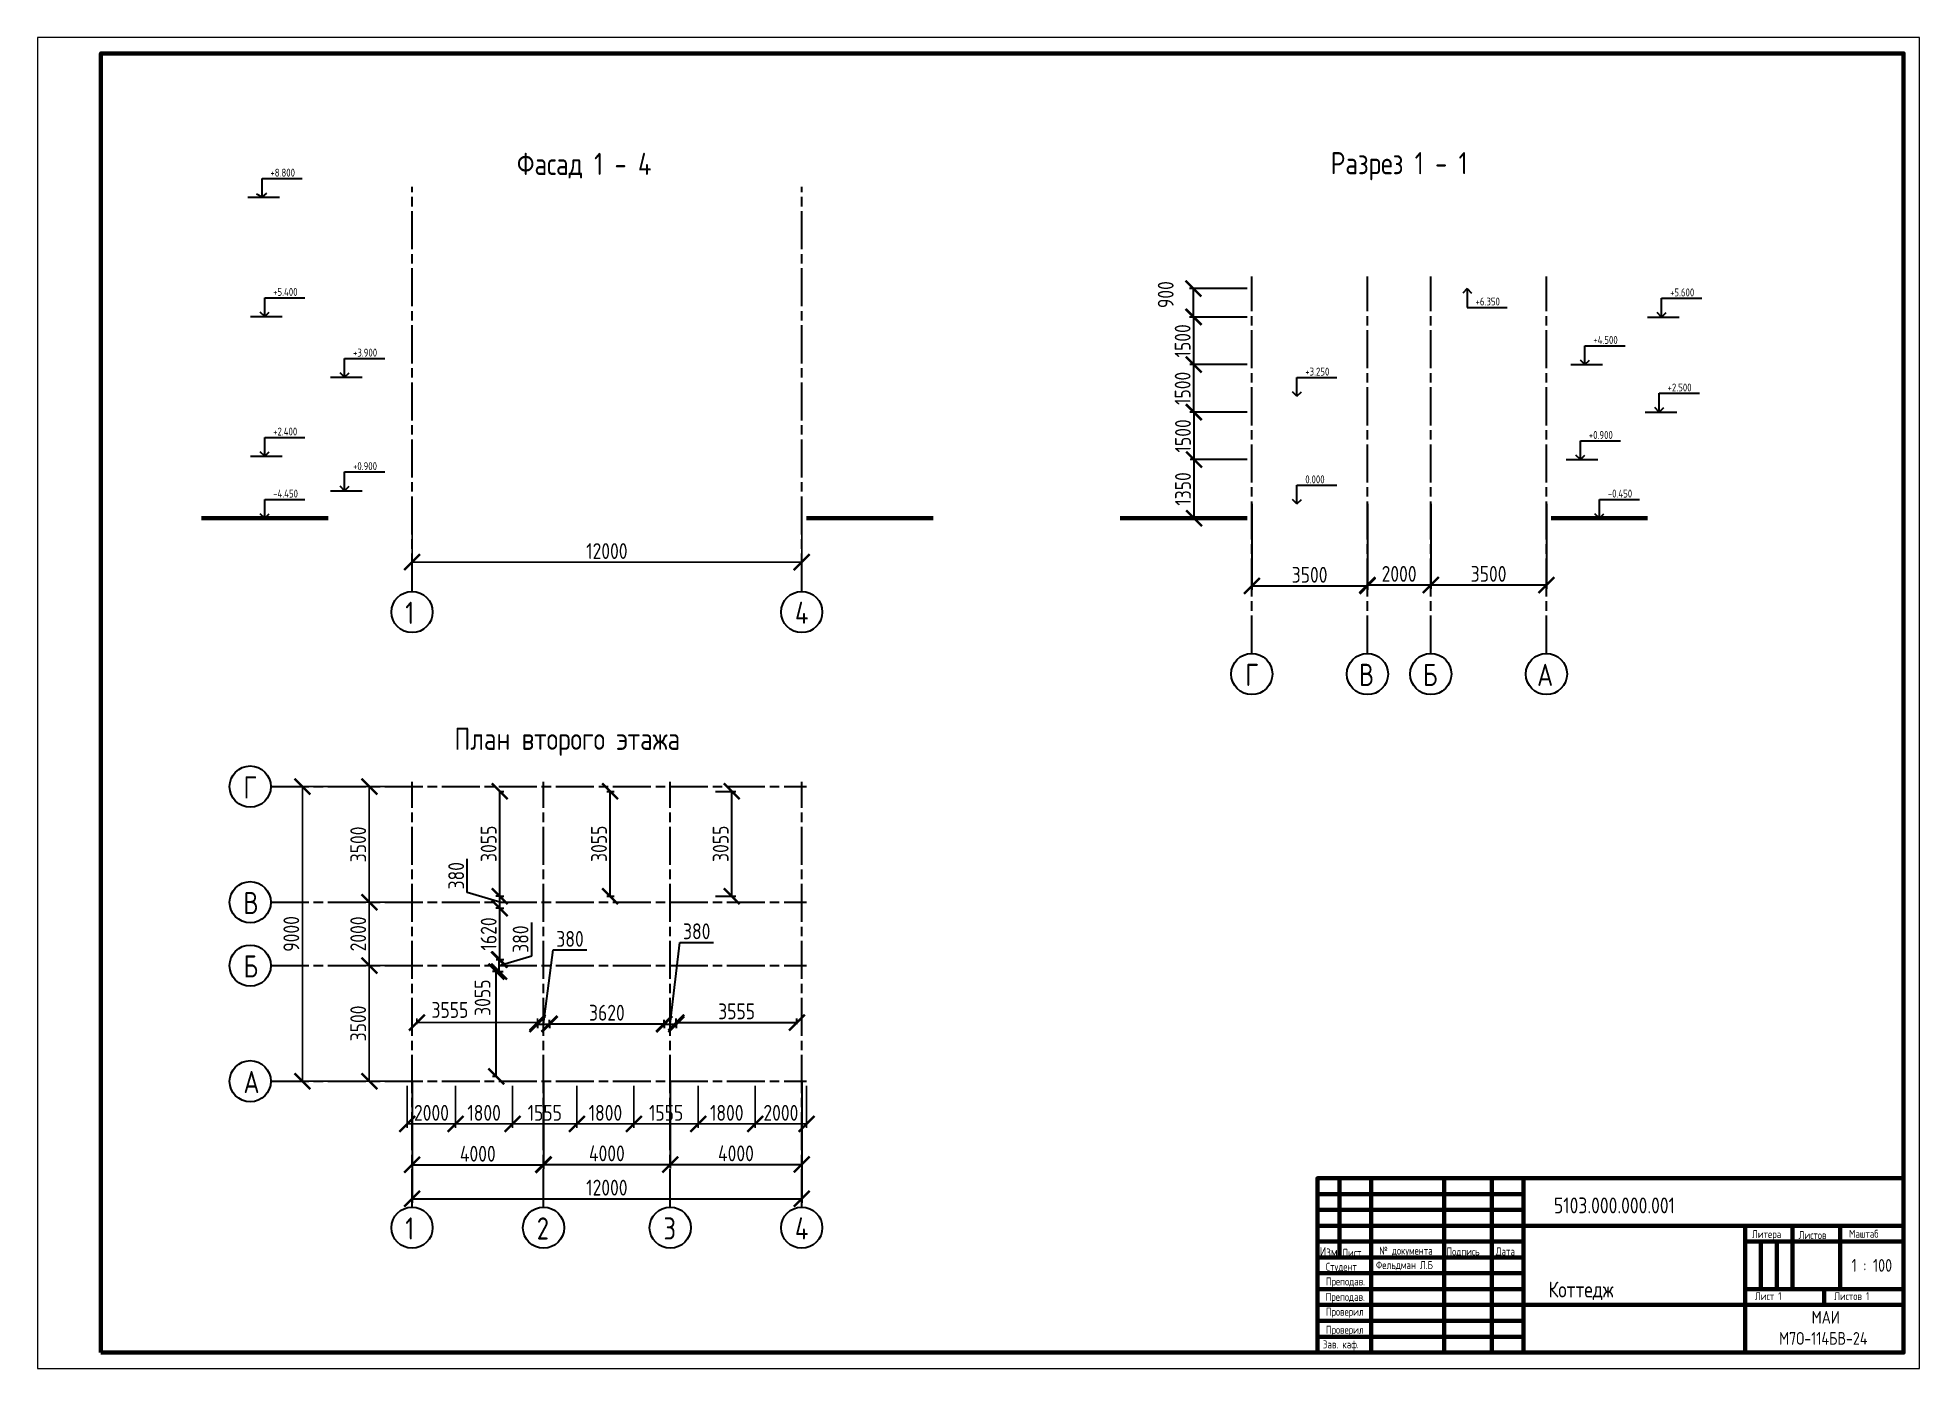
# Paper-space layout 'A2' of a CAD drawing. Header units: millimetres. Extents: x -8 to 586, y -20 to 400.
import ezdxf

# ---------------------------------------------------------------- set-up
doc = ezdxf.new("R2010")
doc.units = ezdxf.units.MM
doc.linetypes.add('AM_ISO08W050', pattern=[18, 12, -1.5, 3, -1.5])
for name, color, linetype, lineweight in [('AM_5', 3, 'Continuous', 25), ('MD_Штриховка', 7, 'Continuous', 25), ('Красный', 1, 'AM_ISO08W050', 30), ('Основная', 5, 'Continuous', 70), ('Основной', 5, 'Continuous', 70), ('Размеры', 3, 'Continuous', 30), ('Текст', 7, 'Continuous', 20), ('Тонкая', 250, 'Continuous', 20)]:
    doc.layers.add(name, color=color, linetype=linetype, lineweight=lineweight)
doc.styles.get("Standard").update_dxf_attribs({"font": 'arial.ttf'})
doc.styles.add('ГОСТ', font='GOST_A.TTF')
doc.dimstyles.new('Apx$0', dxfattribs={"dimtxt": 5, "dimasz": 5, "dimexe": 1.25, "dimexo": 0, "dimgap": 1, "dimtad": 1, "dimdsep": 46, "dimtxsty": 'ГОСТ', "dimblk": 'ARCHTICK', "dimcen": 5, "dimclrd": 256, "dimclre": 256, "dimclrt": 256, "dimadec": 0, "dimazin": 2, "dimtp": 0.1, "dimtm": 0.1, "dimtfac": 0.71, "dimtmove": 1, "dimatfit": 3, "dimldrblk": 'NONE', "dimfxl": 1, "dimlwd": -1, "dimlwe": -1, "dimarcsym": 0})

psp = doc.layouts.new('A2')

# ---------------------------------------------------------------- texts
at = {"layer": 'MD_Штриховка', "insert": (143.77827, 363.65125), "char_height": 7, "attachment_point": 1}
psp.add_mtext_dynamic_manual_height_columns('{\\fGOST type A|b0|i0|c204|p34;\\C256;\\c0;Фасад 1 - 4}', width=160.5076252, gutter_width=12.5, heights=[0], dxfattribs=at)
at = {"layer": 'MD_Штриховка', "char_height": 7, "attachment_point": 8}
for s, insert, width in [('{\\fGOST type A|b0|i0|c204|p34;Разрез 1 - 1}', (422.27031, 354.97349), 52.4331514), ('{\\fGOST type A|b0|i0|c204|p34;План второго этажа}', (159.69472, 173.30968), 116.4204376)]:
    psp.add_mtext(s, dxfattribs=dict(at, insert=insert, width=width))
at = {"layer": 'Красный', "char_height": 7}
for s, insert, attachment_point in [('{\\fGOST type A|b0|i0|c204|p34;1}', (108.56177, 221.95237), 1), ('{\\fGOST type A|b0|i0|c204|p34;4}', (235.82766, 221.95237), 3), ('{\\fGOST type A|b0|i0|c204|p34;Г}', (377.90325, 202.38117), 3), ('{\\fGOST type A|b0|i0|c0|p34;B}', (414.40325, 202.38117), 3), ('{\\fGOST type A|b0|i0|c204|p34;Б}', (434.40325, 202.38117), 3), ('{\\fGOST type A|b0|i0|c204|p34;А}', (470.90325, 202.38117), 3), ('{\\fGOST type A|b0|i0|c204|p34;Г}', (57.47123, 166.86519), 1), ('{\\fGOST type A|b0|i0|c204|p34;В}', (57.47123, 130.36519), 1), ('{\\fGOST type A|b0|i0|c204|p34;Б}', (57.47123, 110.36519), 1), ('{\\fGOST type A|b0|i0|c204|p34;А}', (57.47123, 73.86519), 1), ('{\\fGOST type A|b0|i0|c204|p34;1}', (108.56177, 27.65308), 1), ('{\\fGOST type A|b0|i0|c204|p34;2}', (150.06177, 27.65308), 1), ('{\\fGOST type A|b0|i0|c204|p34;3}', (190.06177, 27.65308), 1), ('{\\fGOST type A|b0|i0|c204|p34;4}', (231.56177, 27.65308), 1)]:
    psp.add_mtext_dynamic_manual_height_columns(s, width=9.7775013, gutter_width=12.5, heights=[0], dxfattribs=dict(at, insert=insert, attachment_point=attachment_point))
at = {"layer": 'Размеры', "char_height": 2.5, "attachment_point": 1}
for s, insert in [('{\\fGOST type A|b0|i0|c0|p34;+8.800}', (65.97511, 358.63672)), ('{\\fGOST type A|b0|i0|c0|p34;+5.400}', (66.84114, 320.99204)), ('{\\fGOST type A|b0|i0|c0|p34;+5.600}', (507.79948, 320.83672)), ('{\\fGOST type A|b0|i0|c0|p34;+6.350}', (446.4018, 317.96017)), ('{\\fGOST type A|b0|i0|c0|p34;+4.500}', (483.57618, 305.83672)), ('{\\fGOST type A|b0|i0|c0|p34;+3.900}', (92.04865, 301.82655)), ('{\\fGOST type A|b0|i0|c0|p34;+3.250}', (392.65078, 295.83672)), ('{\\fGOST type A|b0|i0|c0|p34;+2.500}', (507.03343, 290.83672)), ('{\\fGOST type A|b0|i0|c0|p34;+2.400}', (66.84114, 276.92254)), ('{\\fGOST type A|b0|i0|c0|p34;+0.900}', (482.14834, 275.83672)), ('{\\fGOST type A|b0|i0|c204|p34;+0\\fGOST type A|b0|i0|c0|p34;.\\fGOST type A|b0|i0|c204|p34;900}', (92.04865, 266.00387)), ('{\\fGOST type A|b0|i0|c204|p34;0.000}', (392.65078, 261.83672)), ('{\\fGOST type A|b0|i0|c204|p34;-4\\fGOST type A|b0|i0|c0|p34;.450}', (66.84114, 257.33672)), ('{\\fGOST type A|b0|i0|c0|p34;-0.450}', (488.1393, 257.33672))]:
    psp.add_mtext_dynamic_manual_height_columns(s, width=12.3886258, gutter_width=12.5, heights=[0], dxfattribs=dict(at, insert=insert))
at = {"layer": 'Текст', "color": 5, "style": 'ГОСТ'}
for s, width, heights, insert, char_height, attachment_point in [('5103.000.000.001', 95.6888729, [0], (471.15645, 33.925), 5, 1), ('Изм.', 4.2452906, [0], (397.17918, 18.2819), 3, 1), ('№ документа', 22.3123914, [0], (415.97479, 18.39229), 2.5, 1), ('Литера', 15, [0], (533.68127, 23.622), 2.5, 1), ('Листов', 15, [0], (548.38522, 23.31352), 2.5, 1), ('Маштаб', 30, [0], (564.31155, 23.72132), 2.5, 1), ('Студент', 17, [0], (399.14782, 13.31485), 2.5, 1), ('Фельдман Л.Б', 18.5843388, [0], (414.96519, 13.86781), 2.5, 1), ('1 : 100', 20, [0], (571.5, 12.5), 4, 5), ('Преподав.', 17, [0], (399.14457, 8.67828), 2.5, 1), ('Коттедж', 18.5843388, [0], (469.46648, 7.38012), 5, 1), ('Преподав.', 17, [0], (399.08702, 3.79748), 2.5, 1), ('Лист 1', 25, [0], (534.60445, 4.05087), 2.5, 1), ('Листов 1', 25, [0], (559.60445, 4.05087), 2.5, 1), ('Проверил', 14.3468595, [0], (399.15314, -0.87209), 2.5, 1), ('\\pi20.99571;МАИ\\P\\pi10.70264;М7О-114БВ-24', 50, [0], (531.5, -1.87177), 4, 1), ('Зав. каф.', 13.024514, [7.57972], (398.22754, -11.18147), 2.5, 1), ('Проверил', 14.3468595, [0], (399.15314, -6.56845), 2.5, 1)]:
    psp.add_mtext_dynamic_manual_height_columns(s, width=width, gutter_width=12.5, heights=heights, dxfattribs=dict(at, insert=insert, char_height=char_height, attachment_point=attachment_point))
at = {"layer": 'Текст', "color": 5, "char_height": 2.5, "attachment_point": 1, "style": 'ГОСТ'}
for s, insert in [('Подпись', (437.22726, 18.1496)), ('Дата', (452.78877, 18.1649))]:
    psp.add_mtext(s, dxfattribs=dict(at, insert=insert))
at = {"layer": 'Текст', "color": 5, "insert": (404.30987, 17.74007), "char_height": 2.5, "width": 6.2562545, "attachment_point": 1, "style": 'ГОСТ'}
psp.add_mtext('Лист.', dxfattribs=at)

# ---------------------------------------------------------------- blocks, each defined once
blk = doc.blocks.new('_ArchTick')
at = {"color": 0, "linetype": 'ByBlock', "const_width": 0.15}
blk.add_lwpolyline([(-0.5, -0.5), (0.5, 0.5)], dxfattribs=at)
blk = doc.blocks.new('*D21')
at = {"layer": 'AM_5', "transparency": 16777216}
for p, q in [((109.19, 69.15), (109.19, 55.9)), ((124.44, 69.15), (124.44, 55.9)), ((109.19, 57.15), (124.44, 57.15))]:
    blk.add_line(p, q, dxfattribs=at)
at = {"layer": 'Defpoints', "color": 0, "transparency": 16777216}
for p in [(109.19, 69.15), (124.44, 69.15), (124.44, 57.15)]:
    blk.add_point(p, dxfattribs=at)
at = {"layer": 'AM_5', "transparency": 16777216, "xscale": 5, "yscale": 5, "zscale": 5, "rotation": 180}
blk.add_blockref('_ArchTick', (109.19, 57.15), dxfattribs=at)
at = {"layer": 'AM_5', "transparency": 16777216, "xscale": 5, "yscale": 5, "zscale": 5}
blk.add_blockref('_ArchTick', (124.44, 57.15), dxfattribs=at)
at = {"layer": 'AM_5', "transparency": 16777216, "insert": (116.82, 60.65), "char_height": 5, "attachment_point": 5, "style": 'ГОСТ'}
blk.add_mtext('2000', dxfattribs=at)
blk = doc.blocks.new('_None')
blk = doc.blocks.new('*D22')
at = {"layer": 'AM_5', "transparency": 16777216}
for p, q in [((124.44, 69.15), (124.44, 55.9)), ((142.44, 69.12), (142.44, 55.9)), ((124.44, 57.15), (142.44, 57.15))]:
    blk.add_line(p, q, dxfattribs=at)
at = {"layer": 'Defpoints', "color": 0, "transparency": 16777216}
for p in [(124.44, 69.15), (142.44, 69.12), (142.44, 57.15)]:
    blk.add_point(p, dxfattribs=at)
at = {"layer": 'AM_5', "transparency": 16777216, "xscale": 5, "yscale": 5, "zscale": 5, "rotation": 180}
blk.add_blockref('_ArchTick', (124.44, 57.15), dxfattribs=at)
at = {"layer": 'AM_5', "transparency": 16777216, "xscale": 5, "yscale": 5, "zscale": 5}
blk.add_blockref('_ArchTick', (142.44, 57.15), dxfattribs=at)
at = {"layer": 'AM_5', "transparency": 16777216, "insert": (133.44, 60.65), "char_height": 5, "attachment_point": 5, "style": 'ГОСТ'}
blk.add_mtext('1800', dxfattribs=at)
blk = doc.blocks.new('*D23')
at = {"layer": 'AM_5', "transparency": 16777216}
for p, q in [((142.44, 69.12), (142.44, 55.9)), ((162.74, 69.12), (162.74, 55.9)), ((142.44, 57.15), (162.74, 57.15))]:
    blk.add_line(p, q, dxfattribs=at)
at = {"layer": 'Defpoints', "color": 0, "transparency": 16777216}
for p in [(142.44, 69.12), (162.74, 69.12), (162.74, 57.15)]:
    blk.add_point(p, dxfattribs=at)
at = {"layer": 'AM_5', "transparency": 16777216, "xscale": 5, "yscale": 5, "zscale": 5, "rotation": 180}
blk.add_blockref('_ArchTick', (142.44, 57.15), dxfattribs=at)
at = {"layer": 'AM_5', "transparency": 16777216, "xscale": 5, "yscale": 5, "zscale": 5}
blk.add_blockref('_ArchTick', (162.74, 57.15), dxfattribs=at)
at = {"layer": 'AM_5', "transparency": 16777216, "insert": (152.59, 60.65), "char_height": 5, "attachment_point": 5, "style": 'ГОСТ'}
blk.add_mtext('1555', dxfattribs=at)
blk = doc.blocks.new('*D24')
at = {"layer": 'AM_5', "transparency": 16777216}
for p, q in [((162.74, 69.12), (162.74, 55.9)), ((180.74, 69.12), (180.74, 55.9)), ((162.74, 57.15), (180.74, 57.15))]:
    blk.add_line(p, q, dxfattribs=at)
at = {"layer": 'Defpoints', "color": 0, "transparency": 16777216}
for p in [(162.74, 69.12), (180.74, 69.12), (180.74, 57.15)]:
    blk.add_point(p, dxfattribs=at)
at = {"layer": 'AM_5', "transparency": 16777216, "xscale": 5, "yscale": 5, "zscale": 5, "rotation": 180}
blk.add_blockref('_ArchTick', (162.74, 57.15), dxfattribs=at)
at = {"layer": 'AM_5', "transparency": 16777216, "xscale": 5, "yscale": 5, "zscale": 5}
blk.add_blockref('_ArchTick', (180.74, 57.15), dxfattribs=at)
at = {"layer": 'AM_5', "transparency": 16777216, "insert": (171.74, 60.65), "char_height": 5, "attachment_point": 5, "style": 'ГОСТ'}
blk.add_mtext('1800', dxfattribs=at)
blk = doc.blocks.new('*D25')
at = {"layer": 'AM_5', "transparency": 16777216}
for p, q in [((180.74, 69.12), (180.74, 55.9)), ((201.04, 69.12), (201.04, 55.9)), ((180.74, 57.15), (201.04, 57.15))]:
    blk.add_line(p, q, dxfattribs=at)
at = {"layer": 'Defpoints', "color": 0, "transparency": 16777216}
for p in [(180.74, 69.12), (201.04, 69.12), (201.04, 57.15)]:
    blk.add_point(p, dxfattribs=at)
at = {"layer": 'AM_5', "transparency": 16777216, "xscale": 5, "yscale": 5, "zscale": 5, "rotation": 180}
blk.add_blockref('_ArchTick', (180.74, 57.15), dxfattribs=at)
at = {"layer": 'AM_5', "transparency": 16777216, "xscale": 5, "yscale": 5, "zscale": 5}
blk.add_blockref('_ArchTick', (201.04, 57.15), dxfattribs=at)
at = {"layer": 'AM_5', "transparency": 16777216, "insert": (190.89, 60.65), "char_height": 5, "attachment_point": 5, "style": 'ГОСТ'}
blk.add_mtext('1555', dxfattribs=at)
blk = doc.blocks.new('*D26')
at = {"layer": 'AM_5', "transparency": 16777216}
for p, q in [((201.04, 69.12), (201.04, 55.9)), ((219.04, 69.12), (219.04, 55.9)), ((201.04, 57.15), (219.04, 57.15))]:
    blk.add_line(p, q, dxfattribs=at)
at = {"layer": 'Defpoints', "color": 0, "transparency": 16777216}
for p in [(201.04, 69.12), (219.04, 69.12), (219.04, 57.15)]:
    blk.add_point(p, dxfattribs=at)
at = {"layer": 'AM_5', "transparency": 16777216, "xscale": 5, "yscale": 5, "zscale": 5, "rotation": 180}
blk.add_blockref('_ArchTick', (201.04, 57.15), dxfattribs=at)
at = {"layer": 'AM_5', "transparency": 16777216, "xscale": 5, "yscale": 5, "zscale": 5}
blk.add_blockref('_ArchTick', (219.04, 57.15), dxfattribs=at)
at = {"layer": 'AM_5', "transparency": 16777216, "insert": (210.04, 60.65), "char_height": 5, "attachment_point": 5, "style": 'ГОСТ'}
blk.add_mtext('1800', dxfattribs=at)
blk = doc.blocks.new('*D27')
at = {"layer": 'AM_5', "transparency": 16777216}
for p, q in [((219.04, 69.12), (219.04, 55.9)), ((235.19, 69.12), (235.19, 55.9)), ((219.04, 57.15), (235.19, 57.15))]:
    blk.add_line(p, q, dxfattribs=at)
at = {"layer": 'Defpoints', "color": 0, "transparency": 16777216}
for p in [(219.04, 69.12), (235.19, 69.12), (235.19, 57.15)]:
    blk.add_point(p, dxfattribs=at)
at = {"layer": 'AM_5', "transparency": 16777216, "xscale": 5, "yscale": 5, "zscale": 5, "rotation": 180}
blk.add_blockref('_ArchTick', (219.04, 57.15), dxfattribs=at)
at = {"layer": 'AM_5', "transparency": 16777216, "xscale": 5, "yscale": 5, "zscale": 5}
blk.add_blockref('_ArchTick', (235.19, 57.15), dxfattribs=at)
at = {"layer": 'AM_5', "transparency": 16777216, "insert": (227.12, 60.65), "char_height": 5, "attachment_point": 5, "style": 'ГОСТ'}
blk.add_mtext('2000', dxfattribs=at)
blk = doc.blocks.new('*D28')
at = {"layer": 'AM_5', "transparency": 16777216}
for p, q in [((110.69, 163.62), (74.83, 163.62)), ((76.08, 70.62), (76.08, 163.62)), ((110.69, 70.62), (74.83, 70.62))]:
    blk.add_line(p, q, dxfattribs=at)
at = {"layer": 'Defpoints', "color": 0, "transparency": 16777216}
for p in [(76.08, 163.62), (110.69, 163.62), (110.69, 70.62)]:
    blk.add_point(p, dxfattribs=at)
at = {"layer": 'AM_5', "transparency": 16777216, "xscale": 5, "yscale": 5, "zscale": 5}
for p, rotation in [((76.08, 163.62), 90), ((76.08, 70.62), 270)]:
    blk.add_blockref('_ArchTick', p, dxfattribs=dict(at, rotation=rotation))
at = {"layer": 'AM_5', "transparency": 16777216, "insert": (72.58, 117.12), "char_height": 5, "attachment_point": 5, "rotation": 90, "style": 'ГОСТ'}
blk.add_mtext('9000', dxfattribs=at)
blk = doc.blocks.new('*D29')
at = {"layer": 'AM_5', "transparency": 16777216}
for p, q in [((109.19, 107.12), (95.94, 107.12)), ((97.19, 70.62), (97.19, 107.12)), ((110.69, 70.62), (95.94, 70.62))]:
    blk.add_line(p, q, dxfattribs=at)
at = {"layer": 'Defpoints', "color": 0, "transparency": 16777216}
for p in [(97.19, 107.12), (109.19, 107.12), (110.69, 70.62)]:
    blk.add_point(p, dxfattribs=at)
at = {"layer": 'AM_5', "transparency": 16777216, "xscale": 5, "yscale": 5, "zscale": 5}
for p, rotation in [((97.19, 107.12), 90), ((97.19, 70.62), 270)]:
    blk.add_blockref('_ArchTick', p, dxfattribs=dict(at, rotation=rotation))
at = {"layer": 'AM_5', "transparency": 16777216, "insert": (93.69, 88.87), "char_height": 5, "attachment_point": 5, "rotation": 90, "style": 'ГОСТ'}
blk.add_mtext('3500', dxfattribs=at)
blk = doc.blocks.new('*D30')
at = {"layer": 'AM_5', "transparency": 16777216}
for p, q in [((109.19, 127.12), (95.94, 127.12)), ((97.19, 107.12), (97.19, 127.12)), ((109.19, 107.12), (95.94, 107.12))]:
    blk.add_line(p, q, dxfattribs=at)
at = {"layer": 'Defpoints', "color": 0, "transparency": 16777216}
for p in [(97.19, 127.12), (109.19, 127.12), (109.19, 107.12)]:
    blk.add_point(p, dxfattribs=at)
at = {"layer": 'AM_5', "transparency": 16777216, "xscale": 5, "yscale": 5, "zscale": 5}
for p, rotation in [((97.19, 127.12), 90), ((97.19, 107.12), 270)]:
    blk.add_blockref('_ArchTick', p, dxfattribs=dict(at, rotation=rotation))
at = {"layer": 'AM_5', "transparency": 16777216, "insert": (93.69, 117.12), "char_height": 5, "attachment_point": 5, "rotation": 90, "style": 'ГОСТ'}
blk.add_mtext('2000', dxfattribs=at)
blk = doc.blocks.new('*D31')
at = {"layer": 'AM_5', "transparency": 16777216}
for p, q in [((110.69, 163.62), (95.94, 163.62)), ((97.19, 127.12), (97.19, 163.62)), ((109.19, 127.12), (95.94, 127.12))]:
    blk.add_line(p, q, dxfattribs=at)
at = {"layer": 'Defpoints', "color": 0, "transparency": 16777216}
for p in [(97.19, 163.62), (110.69, 163.62), (109.19, 127.12)]:
    blk.add_point(p, dxfattribs=at)
at = {"layer": 'AM_5', "transparency": 16777216, "xscale": 5, "yscale": 5, "zscale": 5}
for p, rotation in [((97.19, 163.62), 90), ((97.19, 127.12), 270)]:
    blk.add_blockref('_ArchTick', p, dxfattribs=dict(at, rotation=rotation))
at = {"layer": 'AM_5', "transparency": 16777216, "insert": (93.69, 145.37), "char_height": 5, "attachment_point": 5, "rotation": 90, "style": 'ГОСТ'}
blk.add_mtext('3500', dxfattribs=at)
blk = doc.blocks.new('*D32')
at = {"layer": 'AM_5', "transparency": 16777216}
for p, q in [((112.19, 88.67), (112.19, 90.37)), ((150.29, 89.12), (112.19, 89.12)), ((150.29, 88.67), (150.29, 90.37))]:
    blk.add_line(p, q, dxfattribs=at)
at = {"layer": 'Defpoints', "color": 0, "transparency": 16777216}
for p in [(112.19, 89.12), (112.19, 88.67), (150.29, 88.67)]:
    blk.add_point(p, dxfattribs=at)
at = {"layer": 'AM_5', "transparency": 16777216, "xscale": 5, "yscale": 5, "zscale": 5, "rotation": 180}
blk.add_blockref('_ArchTick', (112.19, 89.12), dxfattribs=at)
at = {"layer": 'AM_5', "transparency": 16777216, "xscale": 5, "yscale": 5, "zscale": 5}
blk.add_blockref('_ArchTick', (150.29, 89.12), dxfattribs=at)
at = {"layer": 'AM_5', "transparency": 16777216, "insert": (122.64, 93.13), "char_height": 5, "attachment_point": 5, "style": 'ГОСТ'}
blk.add_mtext('3555', dxfattribs=at)
blk = doc.blocks.new('*D33')
at = {"layer": 'Defpoints', "color": 0, "transparency": 16777216}
for p in [(150.29, 88.67), (154.09, 88.67), (154.09, 88.64)]:
    blk.add_point(p, dxfattribs=at)
at = {"layer": 'Размеры', "transparency": 16777216}
for p, q in [((152.19, 88.64), (155.27, 112.05)), ((155.27, 112.05), (165.85, 112.05)), ((150.29, 88.67), (150.29, 87.39)), ((150.29, 88.64), (154.09, 88.64)), ((154.09, 88.67), (154.09, 87.39))]:
    blk.add_line(p, q, dxfattribs=at)
at = {"layer": 'Размеры', "transparency": 16777216, "xscale": 5, "yscale": 5, "zscale": 5, "rotation": 180}
blk.add_blockref('_ArchTick', (150.29, 88.64), dxfattribs=at)
at = {"layer": 'Размеры', "transparency": 16777216, "xscale": 5, "yscale": 5, "zscale": 5}
blk.add_blockref('_ArchTick', (154.09, 88.64), dxfattribs=at)
at = {"layer": 'Размеры', "transparency": 16777216, "insert": (160.56, 115.55), "char_height": 5, "attachment_point": 5, "style": 'ГОСТ'}
blk.add_mtext('380', dxfattribs=at)
blk = doc.blocks.new('*D34')
at = {"layer": 'Defpoints', "color": 0, "transparency": 16777216}
for p in [(190.29, 88.67), (194.09, 88.67), (194.09, 88.64)]:
    blk.add_point(p, dxfattribs=at)
at = {"layer": 'Размеры', "transparency": 16777216}
for p, q in [((192.19, 88.64), (195.27, 114.44)), ((195.27, 114.44), (205.85, 114.44)), ((190.29, 88.67), (190.29, 87.39)), ((190.29, 88.64), (194.09, 88.64)), ((194.09, 88.67), (194.09, 87.39))]:
    blk.add_line(p, q, dxfattribs=at)
at = {"layer": 'Размеры', "transparency": 16777216, "xscale": 5, "yscale": 5, "zscale": 5, "rotation": 180}
blk.add_blockref('_ArchTick', (190.29, 88.64), dxfattribs=at)
at = {"layer": 'Размеры', "transparency": 16777216, "xscale": 5, "yscale": 5, "zscale": 5}
blk.add_blockref('_ArchTick', (194.09, 88.64), dxfattribs=at)
at = {"layer": 'Размеры', "transparency": 16777216, "insert": (200.56, 117.94), "char_height": 5, "attachment_point": 5, "style": 'ГОСТ'}
blk.add_mtext('380', dxfattribs=at)
blk = doc.blocks.new('*D35')
at = {"layer": 'Defpoints', "color": 0, "transparency": 16777216}
for p in [(154.09, 88.67), (190.29, 88.75), (190.29, 88.67)]:
    blk.add_point(p, dxfattribs=at)
at = {"layer": 'Размеры', "transparency": 16777216}
for p, q in [((154.09, 88.67), (154.09, 90)), ((190.29, 88.67), (190.29, 90)), ((154.09, 88.75), (190.29, 88.75))]:
    blk.add_line(p, q, dxfattribs=at)
at = {"layer": 'Размеры', "transparency": 16777216, "xscale": 5, "yscale": 5, "zscale": 5, "rotation": 180}
blk.add_blockref('_ArchTick', (154.09, 88.75), dxfattribs=at)
at = {"layer": 'Размеры', "transparency": 16777216, "xscale": 5, "yscale": 5, "zscale": 5}
blk.add_blockref('_ArchTick', (190.29, 88.75), dxfattribs=at)
at = {"layer": 'Размеры', "transparency": 16777216, "insert": (172.19, 92.25), "char_height": 5, "attachment_point": 5, "style": 'ГОСТ'}
blk.add_mtext('3620', dxfattribs=at)
blk = doc.blocks.new('*D36')
at = {"layer": 'Defpoints', "color": 0, "transparency": 16777216}
for p in [(232.19, 89.17), (194.09, 88.67), (232.19, 88.67)]:
    blk.add_point(p, dxfattribs=at)
at = {"layer": 'Размеры', "transparency": 16777216}
for p, q in [((194.09, 88.67), (194.09, 90.42)), ((194.09, 89.17), (232.19, 89.17)), ((232.19, 88.67), (232.19, 90.42))]:
    blk.add_line(p, q, dxfattribs=at)
at = {"layer": 'Размеры', "transparency": 16777216, "xscale": 5, "yscale": 5, "zscale": 5, "rotation": 180}
blk.add_blockref('_ArchTick', (194.09, 89.17), dxfattribs=at)
at = {"layer": 'Размеры', "transparency": 16777216, "xscale": 5, "yscale": 5, "zscale": 5}
blk.add_blockref('_ArchTick', (232.19, 89.17), dxfattribs=at)
at = {"layer": 'Размеры', "transparency": 16777216, "insert": (213.14, 92.67), "char_height": 5, "attachment_point": 5, "style": 'ГОСТ'}
blk.add_mtext('3555', dxfattribs=at)
blk = doc.blocks.new('*D37')
at = {"layer": 'Defpoints', "color": 0, "transparency": 16777216}
for p in [(137.29, 105.22), (137.47, 105.22), (137.47, 72.12)]:
    blk.add_point(p, dxfattribs=at)
at = {"layer": 'Размеры', "transparency": 16777216}
for p, q in [((137.47, 105.22), (136.04, 105.22)), ((137.29, 72.12), (137.29, 105.22)), ((137.47, 72.12), (136.04, 72.12))]:
    blk.add_line(p, q, dxfattribs=at)
at = {"layer": 'Размеры', "transparency": 16777216, "xscale": 5, "yscale": 5, "zscale": 5}
for p, rotation in [((137.29, 105.22), 90), ((137.29, 72.12), 270)]:
    blk.add_blockref('_ArchTick', p, dxfattribs=dict(at, rotation=rotation))
at = {"layer": 'Размеры', "transparency": 16777216, "insert": (132.95, 96.99), "char_height": 5, "attachment_point": 5, "rotation": 90, "style": 'ГОСТ'}
blk.add_mtext('3055', dxfattribs=at)
blk = doc.blocks.new('*D38')
at = {"layer": 'Defpoints', "color": 0, "transparency": 16777216}
for p in [(137.29, 109.02), (138.2, 109.02), (137.29, 105.22)]:
    blk.add_point(p, dxfattribs=at)
at = {"layer": 'Размеры', "transparency": 16777216}
for p, q in [((148.45, 110.19), (148.45, 120.77)), ((137.29, 109.02), (139.45, 109.02)), ((138.2, 107.12), (148.45, 110.19)), ((138.2, 105.22), (138.2, 109.02)), ((137.29, 105.22), (139.45, 105.22))]:
    blk.add_line(p, q, dxfattribs=at)
at = {"layer": 'Размеры', "transparency": 16777216, "xscale": 5, "yscale": 5, "zscale": 5}
for p, rotation in [((138.2, 109.02), 90), ((138.2, 105.22), 270)]:
    blk.add_blockref('_ArchTick', p, dxfattribs=dict(at, rotation=rotation))
at = {"layer": 'Размеры', "transparency": 16777216, "insert": (144.95, 115.48), "char_height": 5, "attachment_point": 5, "rotation": 90, "style": 'ГОСТ'}
blk.add_mtext('380', dxfattribs=at)
blk = doc.blocks.new('*D39')
at = {"layer": 'Defpoints', "color": 0, "transparency": 16777216}
for p in [(138.2, 125.22), (138.37, 125.22), (138.2, 109.02)]:
    blk.add_point(p, dxfattribs=at)
at = {"layer": 'Размеры', "transparency": 16777216}
for p, q in [((138.2, 125.22), (139.62, 125.22)), ((138.37, 109.02), (138.37, 125.22)), ((138.2, 109.02), (139.62, 109.02))]:
    blk.add_line(p, q, dxfattribs=at)
at = {"layer": 'Размеры', "transparency": 16777216, "xscale": 5, "yscale": 5, "zscale": 5}
for p, rotation in [((138.37, 125.22), 90), ((138.37, 109.02), 270)]:
    blk.add_blockref('_ArchTick', p, dxfattribs=dict(at, rotation=rotation))
at = {"layer": 'Размеры', "transparency": 16777216, "insert": (134.87, 117.12), "char_height": 5, "attachment_point": 5, "rotation": 90, "style": 'ГОСТ'}
blk.add_mtext('1620', dxfattribs=at)
blk = doc.blocks.new('*D40')
at = {"layer": 'Defpoints', "color": 0, "transparency": 16777216}
for p in [(138.37, 129.02), (138.37, 129.02), (138.37, 125.22)]:
    blk.add_point(p, dxfattribs=at)
at = {"layer": 'Размеры', "transparency": 16777216}
for p, q in [((128.12, 130.19), (128.12, 140.77)), ((138.37, 127.12), (128.12, 130.19)), ((138.37, 129.02), (137.12, 129.02)), ((138.37, 125.22), (137.12, 125.22)), ((138.37, 125.22), (138.37, 129.02))]:
    blk.add_line(p, q, dxfattribs=at)
at = {"layer": 'Размеры', "transparency": 16777216, "xscale": 5, "yscale": 5, "zscale": 5}
for p, rotation in [((138.37, 129.02), 90), ((138.37, 125.22), 270)]:
    blk.add_blockref('_ArchTick', p, dxfattribs=dict(at, rotation=rotation))
at = {"layer": 'Размеры', "transparency": 16777216, "insert": (124.62, 135.48), "char_height": 5, "attachment_point": 5, "rotation": 90, "style": 'ГОСТ'}
blk.add_mtext('380', dxfattribs=at)
blk = doc.blocks.new('*D41')
at = {"layer": 'Defpoints', "color": 0, "transparency": 16777216}
for p in [(138.37, 162.12), (138.37, 162.12), (138.37, 129.02)]:
    blk.add_point(p, dxfattribs=at)
at = {"layer": 'Размеры', "transparency": 16777216}
for p, q in [((138.37, 162.12), (139.62, 162.12)), ((138.37, 129.02), (138.37, 162.12)), ((138.37, 129.02), (139.62, 129.02))]:
    blk.add_line(p, q, dxfattribs=at)
at = {"layer": 'Размеры', "transparency": 16777216, "xscale": 5, "yscale": 5, "zscale": 5}
for p, rotation in [((138.37, 162.12), 90), ((138.37, 129.02), 270)]:
    blk.add_blockref('_ArchTick', p, dxfattribs=dict(at, rotation=rotation))
at = {"layer": 'Размеры', "transparency": 16777216, "insert": (134.87, 145.57), "char_height": 5, "attachment_point": 5, "rotation": 90, "style": 'ГОСТ'}
blk.add_mtext('3055', dxfattribs=at)
blk = doc.blocks.new('*D42')
at = {"layer": 'Defpoints', "color": 0, "transparency": 16777216}
for p in [(110.69, 70.62), (233.69, 70.62), (233.69, 33.54)]:
    blk.add_point(p, dxfattribs=at)
at = {"layer": 'Размеры', "transparency": 16777216}
for p, q in [((110.69, 70.62), (110.69, 32.29)), ((233.69, 70.62), (233.69, 32.29)), ((110.69, 33.54), (233.69, 33.54))]:
    blk.add_line(p, q, dxfattribs=at)
at = {"layer": 'Размеры', "transparency": 16777216, "xscale": 5, "yscale": 5, "zscale": 5, "rotation": 180}
blk.add_blockref('_ArchTick', (110.69, 33.54), dxfattribs=at)
at = {"layer": 'Размеры', "transparency": 16777216, "xscale": 5, "yscale": 5, "zscale": 5}
blk.add_blockref('_ArchTick', (233.69, 33.54), dxfattribs=at)
at = {"layer": 'Размеры', "transparency": 16777216, "insert": (172.19, 37.04), "char_height": 5, "attachment_point": 5, "style": 'ГОСТ'}
blk.add_mtext('12000', dxfattribs=at)
blk = doc.blocks.new('*D43')
at = {"layer": 'Defpoints', "color": 0, "transparency": 16777216}
for p in [(110.69, 70.62), (152.19, 70.62), (152.19, 44.24)]:
    blk.add_point(p, dxfattribs=at)
at = {"layer": 'Размеры', "transparency": 16777216}
for p, q in [((110.69, 70.62), (110.69, 42.99)), ((152.19, 70.62), (152.19, 42.99)), ((110.69, 44.24), (152.19, 44.24))]:
    blk.add_line(p, q, dxfattribs=at)
at = {"layer": 'Размеры', "transparency": 16777216, "xscale": 5, "yscale": 5, "zscale": 5, "rotation": 180}
blk.add_blockref('_ArchTick', (110.69, 44.24), dxfattribs=at)
at = {"layer": 'Размеры', "transparency": 16777216, "xscale": 5, "yscale": 5, "zscale": 5}
blk.add_blockref('_ArchTick', (152.19, 44.24), dxfattribs=at)
at = {"layer": 'Размеры', "transparency": 16777216, "insert": (131.44, 47.74), "char_height": 5, "attachment_point": 5, "style": 'ГОСТ'}
blk.add_mtext('4000', dxfattribs=at)
blk = doc.blocks.new('*D44')
at = {"layer": 'Defpoints', "color": 0, "transparency": 16777216}
for p in [(152.19, 70.62), (192.19, 70.62), (192.19, 44.35)]:
    blk.add_point(p, dxfattribs=at)
at = {"layer": 'Размеры', "transparency": 16777216}
for p, q in [((152.19, 70.62), (152.19, 43.1)), ((192.19, 70.62), (192.19, 43.1)), ((152.19, 44.35), (192.19, 44.35))]:
    blk.add_line(p, q, dxfattribs=at)
at = {"layer": 'Размеры', "transparency": 16777216, "xscale": 5, "yscale": 5, "zscale": 5, "rotation": 180}
blk.add_blockref('_ArchTick', (152.19, 44.35), dxfattribs=at)
at = {"layer": 'Размеры', "transparency": 16777216, "xscale": 5, "yscale": 5, "zscale": 5}
blk.add_blockref('_ArchTick', (192.19, 44.35), dxfattribs=at)
at = {"layer": 'Размеры', "transparency": 16777216, "insert": (172.19, 47.85), "char_height": 5, "attachment_point": 5, "style": 'ГОСТ'}
blk.add_mtext('4000', dxfattribs=at)
blk = doc.blocks.new('*D45')
at = {"layer": 'Defpoints', "color": 0, "transparency": 16777216}
for p in [(192.19, 70.62), (233.69, 70.62), (233.69, 44.35)]:
    blk.add_point(p, dxfattribs=at)
at = {"layer": 'Размеры', "transparency": 16777216}
for p, q in [((192.19, 70.62), (192.19, 43.1)), ((233.69, 70.62), (233.69, 43.1)), ((192.19, 44.35), (233.69, 44.35))]:
    blk.add_line(p, q, dxfattribs=at)
at = {"layer": 'Размеры', "transparency": 16777216, "xscale": 5, "yscale": 5, "zscale": 5, "rotation": 180}
blk.add_blockref('_ArchTick', (192.19, 44.35), dxfattribs=at)
at = {"layer": 'Размеры', "transparency": 16777216, "xscale": 5, "yscale": 5, "zscale": 5}
blk.add_blockref('_ArchTick', (233.69, 44.35), dxfattribs=at)
at = {"layer": 'Размеры', "transparency": 16777216, "insert": (212.94, 47.85), "char_height": 5, "attachment_point": 5, "style": 'ГОСТ'}
blk.add_mtext('4000', dxfattribs=at)
blk = doc.blocks.new('*D47')
at = {"layer": 'AM_5', "transparency": 16777216}
for p, q in [((110.69, 252.81), (110.69, 233.19)), ((233.69, 252.81), (233.69, 233.19)), ((110.69, 234.44), (233.69, 234.44))]:
    blk.add_line(p, q, dxfattribs=at)
at = {"layer": 'Defpoints', "color": 0, "transparency": 16777216}
for p in [(110.69, 252.81), (233.69, 252.81), (233.69, 234.44)]:
    blk.add_point(p, dxfattribs=at)
at = {"layer": 'AM_5', "transparency": 16777216, "xscale": 5, "yscale": 5, "zscale": 5, "rotation": 180}
blk.add_blockref('_ArchTick', (110.69, 234.44), dxfattribs=at)
at = {"layer": 'AM_5', "transparency": 16777216, "xscale": 5, "yscale": 5, "zscale": 5}
blk.add_blockref('_ArchTick', (233.69, 234.44), dxfattribs=at)
at = {"layer": 'AM_5', "transparency": 16777216, "insert": (172.19, 237.95), "char_height": 5, "attachment_point": 5, "style": 'ГОСТ'}
blk.add_mtext('12000', dxfattribs=at)
blk = doc.blocks.new('*D50')
at = {"layer": 'Defpoints', "color": 0, "transparency": 16777216}
for p in [(375.77, 252.81), (412.27, 252.81), (412.27, 226.96)]:
    blk.add_point(p, dxfattribs=at)
at = {"layer": 'Размеры', "transparency": 16777216}
for p, q in [((375.77, 252.81), (375.77, 225.71)), ((412.27, 252.81), (412.27, 225.71)), ((375.77, 226.96), (412.27, 226.96))]:
    blk.add_line(p, q, dxfattribs=at)
at = {"layer": 'Размеры', "transparency": 16777216, "xscale": 5, "yscale": 5, "zscale": 5, "rotation": 180}
blk.add_blockref('_ArchTick', (375.77, 226.96), dxfattribs=at)
at = {"layer": 'Размеры', "transparency": 16777216, "xscale": 5, "yscale": 5, "zscale": 5}
blk.add_blockref('_ArchTick', (412.27, 226.96), dxfattribs=at)
at = {"layer": 'Размеры', "transparency": 16777216, "insert": (394.02, 230.46), "char_height": 5, "attachment_point": 5, "style": 'ГОСТ'}
blk.add_mtext('3500', dxfattribs=at)
blk = doc.blocks.new('*D51')
at = {"layer": 'Defpoints', "color": 0, "transparency": 16777216}
for p in [(412.27, 252.81), (432.27, 252.81), (432.27, 227.26)]:
    blk.add_point(p, dxfattribs=at)
at = {"layer": 'Размеры', "transparency": 16777216}
for p, q in [((412.27, 252.81), (412.27, 226.01)), ((432.27, 252.81), (432.27, 226.01)), ((412.27, 227.26), (432.27, 227.26))]:
    blk.add_line(p, q, dxfattribs=at)
at = {"layer": 'Размеры', "transparency": 16777216, "xscale": 5, "yscale": 5, "zscale": 5, "rotation": 180}
blk.add_blockref('_ArchTick', (412.27, 227.26), dxfattribs=at)
at = {"layer": 'Размеры', "transparency": 16777216, "xscale": 5, "yscale": 5, "zscale": 5}
blk.add_blockref('_ArchTick', (432.27, 227.26), dxfattribs=at)
at = {"layer": 'Размеры', "transparency": 16777216, "insert": (422.27, 230.76), "char_height": 5, "attachment_point": 5, "style": 'ГОСТ'}
blk.add_mtext('2000', dxfattribs=at)
blk = doc.blocks.new('*D52')
at = {"layer": 'Defpoints', "color": 0, "transparency": 16777216}
for p in [(432.27, 252.81), (468.77, 252.81), (468.77, 227.26)]:
    blk.add_point(p, dxfattribs=at)
at = {"layer": 'Размеры', "transparency": 16777216}
for p, q in [((432.27, 252.81), (432.27, 226.01)), ((468.77, 252.81), (468.77, 226.01)), ((432.27, 227.26), (468.77, 227.26))]:
    blk.add_line(p, q, dxfattribs=at)
at = {"layer": 'Размеры', "transparency": 16777216, "xscale": 5, "yscale": 5, "zscale": 5, "rotation": 180}
blk.add_blockref('_ArchTick', (432.27, 227.26), dxfattribs=at)
at = {"layer": 'Размеры', "transparency": 16777216, "xscale": 5, "yscale": 5, "zscale": 5}
blk.add_blockref('_ArchTick', (468.77, 227.26), dxfattribs=at)
at = {"layer": 'Размеры', "transparency": 16777216, "insert": (450.52, 230.76), "char_height": 5, "attachment_point": 5, "style": 'ГОСТ'}
blk.add_mtext('3500', dxfattribs=at)
blk = doc.blocks.new('*D53')
at = {"layer": 'Defpoints', "color": 0, "transparency": 16777216}
for p in [(357.54, 266.81), (374.27, 266.81), (374.27, 248.31)]:
    blk.add_point(p, dxfattribs=at)
at = {"layer": 'Размеры', "transparency": 16777216}
for p, q in [((374.27, 266.81), (356.29, 266.81)), ((357.54, 248.31), (357.54, 266.81)), ((374.27, 248.31), (356.29, 248.31))]:
    blk.add_line(p, q, dxfattribs=at)
at = {"layer": 'Размеры', "transparency": 16777216, "xscale": 5, "yscale": 5, "zscale": 5}
for p, rotation in [((357.54, 266.81), 90), ((357.54, 248.31), 270)]:
    blk.add_blockref('_ArchTick', p, dxfattribs=dict(at, rotation=rotation))
at = {"layer": 'Размеры', "transparency": 16777216, "insert": (354.04, 257.56), "char_height": 5, "attachment_point": 5, "rotation": 90, "style": 'ГОСТ'}
blk.add_mtext('1350', dxfattribs=at)
blk = doc.blocks.new('*D54')
at = {"layer": 'Defpoints', "color": 0, "transparency": 16777216}
for p in [(357.54, 281.81), (374.27, 281.81), (374.27, 266.81)]:
    blk.add_point(p, dxfattribs=at)
at = {"layer": 'Размеры', "transparency": 16777216}
for p, q in [((374.27, 281.81), (356.29, 281.81)), ((357.54, 266.81), (357.54, 281.81)), ((374.27, 266.81), (356.29, 266.81))]:
    blk.add_line(p, q, dxfattribs=at)
at = {"layer": 'Размеры', "transparency": 16777216, "xscale": 5, "yscale": 5, "zscale": 5}
for p, rotation in [((357.54, 281.81), 90), ((357.54, 266.81), 270)]:
    blk.add_blockref('_ArchTick', p, dxfattribs=dict(at, rotation=rotation))
at = {"layer": 'Размеры', "transparency": 16777216, "insert": (354.04, 274.31), "char_height": 5, "attachment_point": 5, "rotation": 90, "style": 'ГОСТ'}
blk.add_mtext('1500', dxfattribs=at)
blk = doc.blocks.new('*D55')
at = {"layer": 'Defpoints', "color": 0, "transparency": 16777216}
for p in [(357.45, 296.81), (374.27, 296.81), (374.27, 281.81)]:
    blk.add_point(p, dxfattribs=at)
at = {"layer": 'Размеры', "transparency": 16777216}
for p, q in [((374.27, 296.81), (356.2, 296.81)), ((357.45, 281.81), (357.45, 296.81)), ((374.27, 281.81), (356.2, 281.81))]:
    blk.add_line(p, q, dxfattribs=at)
at = {"layer": 'Размеры', "transparency": 16777216, "xscale": 5, "yscale": 5, "zscale": 5}
for p, rotation in [((357.45, 296.81), 90), ((357.45, 281.81), 270)]:
    blk.add_blockref('_ArchTick', p, dxfattribs=dict(at, rotation=rotation))
at = {"layer": 'Размеры', "transparency": 16777216, "insert": (353.94, 289.31), "char_height": 5, "attachment_point": 5, "rotation": 90, "style": 'ГОСТ'}
blk.add_mtext('1500', dxfattribs=at)
blk = doc.blocks.new('*D56')
at = {"layer": 'Defpoints', "color": 0, "transparency": 16777216}
for p in [(357.45, 311.81), (374.27, 311.81), (374.27, 296.81)]:
    blk.add_point(p, dxfattribs=at)
at = {"layer": 'Размеры', "transparency": 16777216}
for p, q in [((374.27, 311.81), (356.2, 311.81)), ((357.45, 296.81), (357.45, 311.81)), ((374.27, 296.81), (356.2, 296.81))]:
    blk.add_line(p, q, dxfattribs=at)
at = {"layer": 'Размеры', "transparency": 16777216, "xscale": 5, "yscale": 5, "zscale": 5}
for p, rotation in [((357.45, 311.81), 90), ((357.45, 296.81), 270)]:
    blk.add_blockref('_ArchTick', p, dxfattribs=dict(at, rotation=rotation))
at = {"layer": 'Размеры', "transparency": 16777216, "insert": (353.94, 304.31), "char_height": 5, "attachment_point": 5, "rotation": 90, "style": 'ГОСТ'}
blk.add_mtext('1500', dxfattribs=at)
blk = doc.blocks.new('*D57')
at = {"layer": 'Defpoints', "color": 0, "transparency": 16777216}
for p in [(357.35, 320.81), (374.27, 320.81), (374.27, 311.81)]:
    blk.add_point(p, dxfattribs=at)
at = {"layer": 'Размеры', "transparency": 16777216}
for p, q in [((374.27, 320.81), (356.1, 320.81)), ((357.35, 311.81), (357.35, 320.81)), ((374.27, 311.81), (356.1, 311.81))]:
    blk.add_line(p, q, dxfattribs=at)
at = {"layer": 'Размеры', "transparency": 16777216, "xscale": 5, "yscale": 5, "zscale": 5}
for p, rotation in [((357.35, 320.81), 90), ((357.35, 311.81), 270)]:
    blk.add_blockref('_ArchTick', p, dxfattribs=dict(at, rotation=rotation))
at = {"layer": 'Размеры', "transparency": 16777216, "insert": (348.6, 318.89), "char_height": 5, "attachment_point": 5, "rotation": 90, "style": 'ГОСТ'}
blk.add_mtext('900', dxfattribs=at)
blk = doc.blocks.new('*D61')
at = {"layer": 'Defpoints', "color": 0, "transparency": 16777216}
for p in [(172.19, 162.12), (173.2, 162.12), (172.19, 129.02)]:
    blk.add_point(p, dxfattribs=at)
at = {"layer": 'Размеры', "transparency": 16777216}
for p, q in [((172.19, 162.12), (174.45, 162.12)), ((173.2, 129.02), (173.2, 162.12)), ((172.19, 129.02), (174.45, 129.02))]:
    blk.add_line(p, q, dxfattribs=at)
at = {"layer": 'Размеры', "transparency": 16777216, "xscale": 5, "yscale": 5, "zscale": 5}
for p, rotation in [((173.2, 162.12), 90), ((173.2, 129.02), 270)]:
    blk.add_blockref('_ArchTick', p, dxfattribs=dict(at, rotation=rotation))
at = {"layer": 'Размеры', "transparency": 16777216, "insert": (169.7, 145.57), "char_height": 5, "attachment_point": 5, "rotation": 90, "style": 'ГОСТ'}
blk.add_mtext('3055', dxfattribs=at)
blk = doc.blocks.new('*D62')
at = {"layer": 'Defpoints', "color": 0, "transparency": 16777216}
for p in [(206.47, 162.12), (211.61, 162.12), (206.47, 129.02)]:
    blk.add_point(p, dxfattribs=at)
at = {"layer": 'Размеры', "transparency": 16777216}
for p, q in [((206.47, 162.12), (212.86, 162.12)), ((211.61, 129.02), (211.61, 162.12)), ((206.47, 129.02), (212.86, 129.02))]:
    blk.add_line(p, q, dxfattribs=at)
at = {"layer": 'Размеры', "transparency": 16777216, "xscale": 5, "yscale": 5, "zscale": 5}
for p, rotation in [((211.61, 162.12), 90), ((211.61, 129.02), 270)]:
    blk.add_blockref('_ArchTick', p, dxfattribs=dict(at, rotation=rotation))
at = {"layer": 'Размеры', "transparency": 16777216, "insert": (208.11, 145.57), "char_height": 5, "attachment_point": 5, "rotation": 90, "style": 'ГОСТ'}
blk.add_mtext('3055', dxfattribs=at)

# ---------------------------------------------------------------- dimensions: what is measured, and where the dimension line sits
at = {"layer": 'AM_5'}
dim = psp.add_aligned_dim(p1=(110.69472, 252.81008), p2=(233.69472, 252.81008), distance=-18.36631, text='12000', dimstyle='Apx$0', dxfattribs=at)
dim.commit()
dim.dimension.update_dxf_attribs({"geometry": '*D47', "text_midpoint": (172.19472, 237.94735)})
for base, p1, p2, angle, text, override, picture, middle in [((76.07852, 163.61615), (110.69472, 70.61615), (110.69472, 163.61615), 90, '9000', {"dimlfac": -100, "dimpost": ''}, '*D28', (72.57673, 117.11615)), ((97.19472, 163.61615), (109.19472, 127.11615), (110.69472, 163.61615), 90, '3500', {"dimlfac": -100, "dimpost": ''}, '*D31', (93.69293, 145.36615)), ((97.19472, 107.11615), (110.69472, 70.61615), (109.19472, 107.11615), 90, '3500', {"dimlfac": -100, "dimpost": ''}, '*D29', (93.69293, 88.86615)), ((124.44472, 57.14507), (109.19472, 69.14507), (124.44472, 69.14507), 0, '2000', {"dimtix": 1}, '*D21', (116.81972, 60.64686))]:
    dim = psp.add_linear_dim(base=base, p1=p1, p2=p2, angle=angle, text=text, dimstyle='Apx$0', override=override, dxfattribs=at)
    dim.commit()
    dim.dimension.update_dxf_attribs({"geometry": picture, "text_midpoint": middle})
dim = psp.add_linear_dim(base=(97.19472, 127.11615), p1=(109.19472, 107.11615), p2=(109.19472, 127.11615), angle=90, dimstyle='Apx$0', override={"dimlfac": -100}, dxfattribs=at)
dim.commit()
dim.dimension.update_dxf_attribs({"geometry": '*D30', "text_midpoint": (93.69293, 117.11615)})
dim = psp.add_linear_dim(base=(112.19472, 89.1234), p1=(150.29472, 88.66615), p2=(112.19472, 88.66615), text='3555', dimstyle='Apx$0', override={"dimlfac": -100}, dxfattribs=at)
dim.commit()
dim.dimension.update_dxf_attribs({"geometry": '*D32', "text_midpoint": (122.64272, 89.63284), "dimtype": 160})
for base, p1, p2, text, picture, middle in [((142.44472, 57.14507), (124.44472, 69.14507), (142.44472, 69.11615), '1800', '*D22', (133.44472, 60.64864)), ((162.74472, 57.14507), (142.44472, 69.11615), (162.74472, 69.11615), '1555', '*D23', (152.59472, 60.64864)), ((180.74472, 57.14507), (162.74472, 69.11615), (180.74472, 69.11615), '1800', '*D24', (171.74472, 60.64864)), ((201.04472, 57.14507), (180.74472, 69.11615), (201.04472, 69.11615), '1555', '*D25', (190.89472, 60.64864)), ((235.19472, 57.14507), (219.04472, 69.11615), (235.19472, 69.11615), '2000', '*D27', (227.11972, 60.64686))]:
    dim = psp.add_linear_dim(base=base, p1=p1, p2=p2, text=text, dimstyle='Apx$0', override={"dimpost": '', "dimtix": 1}, dxfattribs=at)
    dim.commit()
    dim.dimension.update_dxf_attribs({"geometry": picture, "text_midpoint": middle})
dim = psp.add_linear_dim(base=(219.04472, 57.14507), p1=(201.04472, 69.11615), p2=(219.04472, 69.11615), dimstyle='Apx$0', override={"dimlfac": -100, "dimtix": 1}, dxfattribs=at)
dim.commit()
dim.dimension.update_dxf_attribs({"geometry": '*D26', "text_midpoint": (210.04472, 60.64864)})
at = {"layer": 'Размеры'}
for base, p1, p2, picture, middle in [((357.35122, 320.81008), (374.27031, 311.81008), (374.27031, 320.81008), '*D57', (348.59765, 318.88562)), ((357.44761, 311.81008), (374.27031, 296.81008), (374.27031, 311.81008), '*D56', (353.94404, 304.31008)), ((357.44709, 296.81008), (374.27031, 281.81008), (374.27031, 296.81008), '*D55', (353.94351, 289.31008)), ((357.54167, 281.81008), (374.27031, 266.81008), (374.27031, 281.81008), '*D54', (354.0381, 274.31008)), ((138.37413, 129.01615), (138.37413, 125.21615), (138.37413, 129.01615), '*D40', (124.61698, 131.19276)), ((138.37413, 125.21615), (138.19749, 109.01615), (138.19749, 125.21615), '*D39', (134.87056, 117.11615)), ((138.19749, 109.01615), (137.29222, 105.21615), (137.29222, 109.01615), '*D38', (144.95106, 111.19276))]:
    dim = psp.add_linear_dim(base=base, p1=p1, p2=p2, angle=90, dimstyle='Apx$0', override={"dimlfac": -100}, dxfattribs=at)
    dim.commit()
    dim.dimension.update_dxf_attribs({"geometry": picture, "text_midpoint": middle})
for base, p1, p2, text, override, picture, middle in [((357.54167, 266.81008), (374.27031, 248.31008), (374.27031, 266.81008), '1350', {"dimpost": ''}, '*D53', (354.0381, 257.56008)), ((138.37413, 162.11615), (138.37413, 129.01615), (138.37413, 162.11615), '3055', {"dimlfac": -100, "dimpost": ''}, '*D41', (134.87234, 145.56615)), ((173.19773, 162.11615), (172.19472, 129.01615), (172.19472, 162.11615), '3055', {"dimlfac": -100, "dimpost": ''}, '*D61', (169.69594, 145.56615)), ((211.61173, 162.11615), (206.46972, 129.01615), (206.46972, 162.11615), '3055', {"dimlfac": -100, "dimpost": ''}, '*D62', (208.10995, 145.56615))]:
    dim = psp.add_linear_dim(base=base, p1=p1, p2=p2, angle=90, text=text, dimstyle='Apx$0', override=override, dxfattribs=at)
    dim.commit()
    dim.dimension.update_dxf_attribs({"geometry": picture, "text_midpoint": middle})
for base, p1, p2, text, override, picture, middle in [((412.27031, 226.95912), (375.77031, 252.81008), (412.27031, 252.81008), '3500', {"dimlfac": -100, "dimpost": ''}, '*D50', (394.02031, 230.4609)), ((468.77031, 227.25763), (432.27031, 252.81008), (468.77031, 252.81008), '3500', {"dimlfac": -100, "dimpost": ''}, '*D52', (450.52031, 230.75941)), ((232.19472, 89.1713), (194.09472, 88.66615), (232.19472, 88.66615), '3555', {"dimlfac": -100, "dimpost": ''}, '*D36', (213.14472, 92.67309)), ((233.69472, 33.5362), (110.69472, 70.61615), (233.69472, 70.61615), '12000', {"dimpost": ''}, '*D42', (172.19472, 37.03978)), ((152.19472, 44.2408), (110.69472, 70.61615), (152.19472, 70.61615), '4000', {"dimpost": ''}, '*D43', (131.44472, 47.74259)), ((192.19472, 44.34893), (152.19472, 70.61615), (192.19472, 70.61615), '4000', {"dimpost": ''}, '*D44', (172.19472, 47.85072)), ((233.69472, 44.34893), (192.19472, 70.61615), (233.69472, 70.61615), '4000', {"dimpost": ''}, '*D45', (212.94472, 47.85072))]:
    dim = psp.add_linear_dim(base=base, p1=p1, p2=p2, text=text, dimstyle='Apx$0', override=override, dxfattribs=at)
    dim.commit()
    dim.dimension.update_dxf_attribs({"geometry": picture, "text_midpoint": middle})
for base, p1, p2, picture, middle in [((432.27031, 227.25763), (412.27031, 252.81008), (432.27031, 252.81008), '*D51', (422.27031, 230.75941)), ((190.29472, 88.74566), (154.09472, 88.66615), (190.29472, 88.66615), '*D35', (172.19472, 92.24745))]:
    dim = psp.add_linear_dim(base=base, p1=p1, p2=p2, dimstyle='Apx$0', override={"dimlfac": -100}, dxfattribs=at)
    dim.commit()
    dim.dimension.update_dxf_attribs({"geometry": picture, "text_midpoint": middle})
for base, p1, p2, picture, middle in [((154.09472, 88.63925), (150.29472, 88.66615), (154.09472, 88.66615), '*D33', (156.27132, 112.04848)), ((194.09472, 88.63925), (190.29472, 88.66615), (194.09472, 88.66615), '*D34', (196.27132, 114.43565))]:
    dim = psp.add_linear_dim(base=base, p1=p1, p2=p2, dimstyle='Apx$0', override={"dimlfac": -100}, dxfattribs=at)
    dim.commit()
    dim.dimension.update_dxf_attribs({"geometry": picture, "text_midpoint": middle, "dimtype": 160})
dim = psp.add_linear_dim(base=(137.29222, 105.21615), p1=(137.46972, 72.11615), p2=(137.46972, 105.21615), angle=90, text='3055', dimstyle='Apx$0', override={"dimlfac": -100, "dimpost": ''}, dxfattribs=at)
dim.commit()
dim.dimension.update_dxf_attribs({"geometry": '*D37', "text_midpoint": (136.45627, 96.98633), "dimtype": 160})

# ---------------------------------------------------------------- linework, layer by layer
at = {"layer": 'Красный'}
for p, q in [((110.69472, 225.20333), (110.69472, 352.86061)), ((233.69472, 225.20333), (233.69472, 352.86061)), ((375.77031, 205.63213), (375.77031, 324.61008)), ((412.27031, 205.63213), (412.27031, 324.61008)), ((432.27031, 205.63213), (432.27031, 324.61008)), ((468.77031, 205.63213), (468.77031, 324.61008)), ((66.10418, 163.61615), (235.19472, 163.61615)), ((110.69472, 30.90404), (110.69472, 165.11615)), ((152.19472, 30.90404), (152.19472, 165.11615)), ((192.19472, 30.90404), (192.19472, 165.11615)), ((233.69472, 30.90404), (233.69472, 165.11615)), ((66.10418, 127.11615), (235.19472, 127.11615)), ((66.10418, 107.11615), (235.19472, 107.11615)), ((66.10418, 70.61615), (235.19472, 70.61615))]:
    psp.add_line(p, q, dxfattribs=at)
at = {"layer": 'Красный', "linetype": 'ByBlock'}
for centre in [(110.69472, 218.70333), (233.69472, 218.70333), (375.77031, 199.13213), (412.27031, 199.13213), (432.27031, 199.13213), (468.77031, 199.13213), (59.60418, 163.61615), (59.60418, 127.11615), (59.60418, 107.11615), (59.60418, 70.61615), (110.69472, 24.40404), (152.19472, 24.40404), (192.19472, 24.40404), (233.69472, 24.40404)]:
    psp.add_circle(centre, 6.5, dxfattribs=at)
at = {"layer": 'Основная'}
for p, q in [((84.19472, 248.31008), (44.19472, 248.31008)), ((235.19472, 248.31008), (275.19472, 248.31008)), ((374.27031, 248.31008), (334.27031, 248.31008)), ((470.27031, 248.31008), (500.71544, 248.31008))]:
    psp.add_line(p, q, dxfattribs=at)
at = {"layer": 'Основной'}
for p, q in [((546.5, 20), (546.5, 25)), ((561.5, 5), (561.5, 25))]:
    psp.add_line(p, q, dxfattribs=at)
for points in [[(12.5, -15), (581.5, -15), (581.5, 395), (12.5, 395)], [(581.5, -15), (396.5, -15), (396.5, 40), (581.5, 40)], [(396.5, 40), (403.5, 40), (403.5, 35), (396.5, 35)], [(403.5, 35), (413.5, 35), (413.5, 40), (403.5, 40)], [(413.5, 35), (436.5, 35), (436.5, 40), (413.5, 40)], [(436.5, 35), (451.5, 35), (451.5, 40), (436.5, 40)], [(451.5, 35), (461.5, 35), (461.5, 40), (451.5, 40)], [(396.5, 35), (403.5, 35), (403.5, 30), (396.5, 30)], [(396.5, 30), (403.5, 30), (403.5, 25), (396.5, 25)], [(403.5, 30), (413.5, 30), (413.5, 35), (403.5, 35)], [(403.5, 25), (413.5, 25), (413.5, 30), (403.5, 30)], [(413.5, 30), (436.5, 30), (436.5, 35), (413.5, 35)], [(413.5, 25), (436.5, 25), (436.5, 30), (413.5, 30)], [(436.5, 30), (451.5, 30), (451.5, 35), (436.5, 35)], [(436.5, 25), (451.5, 25), (451.5, 30), (436.5, 30)], [(451.5, 30), (461.5, 30), (461.5, 35), (451.5, 35)], [(451.5, 25), (461.5, 25), (461.5, 30), (451.5, 30)], [(396.5, 25), (403.5, 25), (403.5, 20), (396.5, 20)], [(403.5, 20), (413.5, 20), (413.5, 25), (403.5, 25)], [(413.5, 20), (436.5, 20), (436.5, 25), (413.5, 25)], [(436.5, 20), (451.5, 20), (451.5, 25), (436.5, 25)], [(451.5, 20), (461.5, 20), (461.5, 25), (451.5, 25)], [(531.5, 0), (461.5, 0), (461.5, 25), (531.5, 25)], [(581.5, 0), (531.5, 0), (531.5, 25), (581.5, 25)], [(531.5, 25), (581.5, 25), (581.5, 20), (531.5, 20)], [(396.5, 20), (403.5, 20), (403.5, 15), (396.5, 15)], [(403.5, 15), (413.5, 15), (413.5, 20), (403.5, 20)], [(413.5, 15), (436.5, 15), (436.5, 20), (413.5, 20)], [(436.5, 15), (451.5, 15), (451.5, 20), (436.5, 20)], [(451.5, 15), (461.5, 15), (461.5, 20), (451.5, 20)], [(531.5, 20), (536.5, 20), (536.5, 5), (531.5, 5)], [(536.5, 20), (541.5, 20), (541.5, 5), (536.5, 5)], [(541.5, 20), (546.5, 20), (546.5, 5), (541.5, 5)], [(581.5, 5), (561.5, 5), (561.5, 20), (581.5, 20)], [(413.5, 10), (436.5, 10), (436.5, 15), (413.5, 15)], [(436.5, 10), (451.5, 10), (451.5, 15), (436.5, 15)], [(451.5, 10), (461.5, 10), (461.5, 15), (451.5, 15)], [(413.5, 5), (436.5, 5), (436.5, 10), (413.5, 10)], [(436.5, 5), (451.5, 5), (451.5, 10), (436.5, 10)], [(451.5, 5), (461.5, 5), (461.5, 10), (451.5, 10)], [(413.5, 0), (436.5, 0), (436.5, 5), (413.5, 5)], [(413.5, -5), (436.5, -5), (436.5, 0), (413.5, 0)], [(436.5, 0), (451.5, 0), (451.5, 5), (436.5, 5)], [(436.5, -5), (451.5, -5), (451.5, 0), (436.5, 0)], [(451.5, 0), (461.5, 0), (461.5, 5), (451.5, 5)], [(451.5, -5), (461.5, -5), (461.5, 0), (451.5, 0)], [(461.5, -15), (531.5, -15), (531.5, 0), (461.5, 0)], [(531.5, 0), (556.5, 0), (556.5, 5), (531.5, 5)], [(531.5, 0), (581.5, 0), (581.5, -15), (531.5, -15)], [(556.5, 5), (581.5, 5), (581.5, 0), (556.5, 0)], [(413.5, -10), (436.5, -10), (436.5, -5), (413.5, -5)], [(436.5, -10), (451.5, -10), (451.5, -5), (436.5, -5)], [(451.5, -10), (461.5, -10), (461.5, -5), (451.5, -5)], [(413.5, -15), (436.5, -15), (436.5, -10), (413.5, -10)], [(436.5, -15), (451.5, -15), (451.5, -10), (436.5, -10)], [(451.5, -15), (461.5, -15), (461.5, -10), (451.5, -10)]]:
    psp.add_lwpolyline(points, close=True, dxfattribs=at)
for points in [[(403.5, 10), (396.5, 10), (396.5, 15), (403.5, 15)], [(403.5, 10), (413.5, 10), (413.5, 15), (403.5, 15)], [(403.5, 5), (396.5, 5), (396.5, 10), (403.5, 10)], [(413.5, 10), (403.5, 10)], [(403.5, 0), (396.5, 0), (396.5, 5), (403.5, 5)], [(403.5, -5), (396.5, -5), (396.5, 0), (403.5, 0)], [(403.5, 0), (413.5, 0), (413.5, 5), (403.5, 5)], [(403.5, -5), (413.5, -5), (413.5, 0), (403.5, 0)], [(403.5, -10), (396.5, -10), (396.5, -5), (403.5, -5)], [(403.5, -10), (413.5, -10), (413.5, -5), (403.5, -5)], [(403.5, -15), (396.5, -15), (396.5, -10), (403.5, -10)], [(403.5, -15), (413.5, -15), (413.5, -10), (403.5, -10)]]:
    psp.add_lwpolyline(points, dxfattribs=at)
at = {"layer": 'Размеры'}
for p, q in [((63.32869, 349.61008), (61.59664, 350.61008)), ((63.32869, 349.61008), (63.32869, 355.54836)), ((63.32869, 355.54836), (75.99034, 355.54836)), ((63.32869, 349.61008), (64.86078, 350.89566)), ((58.85376, 349.61008), (68.85376, 349.61008)), ((443.75538, 320.81008), (442.34116, 319.39587)), ((443.75538, 320.81008), (443.75538, 314.87181)), ((443.75538, 320.81008), (445.16959, 319.39587)), ((64.19472, 311.9654), (64.19472, 317.90368)), ((64.19472, 317.90368), (76.85637, 317.90368)), ((443.75538, 314.87181), (456.41703, 314.87181)), ((505.15306, 311.81008), (505.15306, 317.74836)), ((505.15306, 317.74836), (517.81471, 317.74836)), ((59.71978, 311.9654), (69.71978, 311.9654)), ((64.19472, 311.9654), (62.7805, 313.37961)), ((64.19472, 311.9654), (65.60893, 313.37961)), ((500.67812, 311.81008), (510.67812, 311.81008)), ((505.15306, 311.81008), (503.73885, 313.2243)), ((505.15306, 311.81008), (506.56727, 313.2243)), ((89.40223, 292.79991), (89.40223, 298.73819)), ((89.40223, 298.73819), (102.06388, 298.73819)), ((480.92976, 296.81008), (479.51554, 298.2243)), ((480.92976, 296.81008), (480.92976, 302.74836)), ((480.92976, 302.74836), (493.59141, 302.74836)), ((480.92976, 296.81008), (482.34397, 298.2243)), ((84.92729, 292.79991), (94.92729, 292.79991)), ((89.40223, 292.79991), (87.98801, 294.21412)), ((89.40223, 292.79991), (90.81644, 294.21412)), ((390.00436, 286.81008), (390.00436, 292.74836)), ((390.00436, 292.74836), (402.66601, 292.74836)), ((476.45482, 296.81008), (486.45482, 296.81008)), ((390.00436, 286.81008), (388.59015, 288.2243)), ((390.00436, 286.81008), (391.41857, 288.2243)), ((504.38701, 281.81008), (504.38701, 287.74836)), ((504.38701, 287.74836), (517.04867, 287.74836)), ((499.91208, 281.81008), (509.91208, 281.81008)), ((504.38701, 281.81008), (502.9728, 283.2243)), ((504.38701, 281.81008), (505.80123, 283.2243)), ((64.19472, 267.8959), (64.19472, 273.83418)), ((64.19472, 273.83418), (76.85637, 273.83418)), ((59.71978, 267.8959), (69.71978, 267.8959)), ((64.19472, 267.8959), (62.7805, 269.31012)), ((64.19472, 267.8959), (65.60893, 269.31012)), ((479.50192, 266.81008), (478.08771, 268.2243)), ((479.50192, 266.81008), (479.50192, 272.74836)), ((479.50192, 272.74836), (492.16358, 272.74836)), ((479.50192, 266.81008), (480.91614, 268.2243)), ((89.40223, 256.97723), (89.40223, 262.91551)), ((89.40223, 262.91551), (102.06388, 262.91551)), ((475.02699, 266.81008), (485.02699, 266.81008)), ((84.92729, 256.97723), (94.92729, 256.97723)), ((89.40223, 256.97723), (87.98801, 258.39145)), ((89.40223, 256.97723), (90.81644, 258.39145)), ((390.00436, 252.81008), (390.00436, 258.74836)), ((390.00436, 258.74836), (402.66601, 258.74836)), ((64.19472, 248.31008), (62.7805, 249.7243)), ((64.19472, 248.31008), (64.19472, 254.24836)), ((64.19472, 254.24836), (76.85637, 254.24836)), ((64.19472, 248.31008), (65.60893, 249.7243)), ((390.00436, 252.81008), (388.59015, 254.2243)), ((390.00436, 252.81008), (391.41857, 254.2243)), ((485.49288, 248.31008), (484.07866, 249.7243)), ((485.49288, 248.31008), (485.49288, 254.24836)), ((485.49288, 254.24836), (498.15453, 254.24836)), ((485.49288, 248.31008), (486.90709, 249.7243))]:
    psp.add_line(p, q, dxfattribs=at)
at = {"layer": 'Тонкая'}
psp.add_lwpolyline([(-7.5, -20), (586.5, -20), (586.5, 400), (-7.5, 400)], close=True, dxfattribs=at)

psp.set_redraw_order([(e.dxf.handle, doc.entitydb.next_handle()) for e in psp.query("TEXT MTEXT ATTDEF DIMENSION ARC_DIMENSION")])  # texts and dimensions are drawn at this point

doc.saveas('drawing.dxf')
